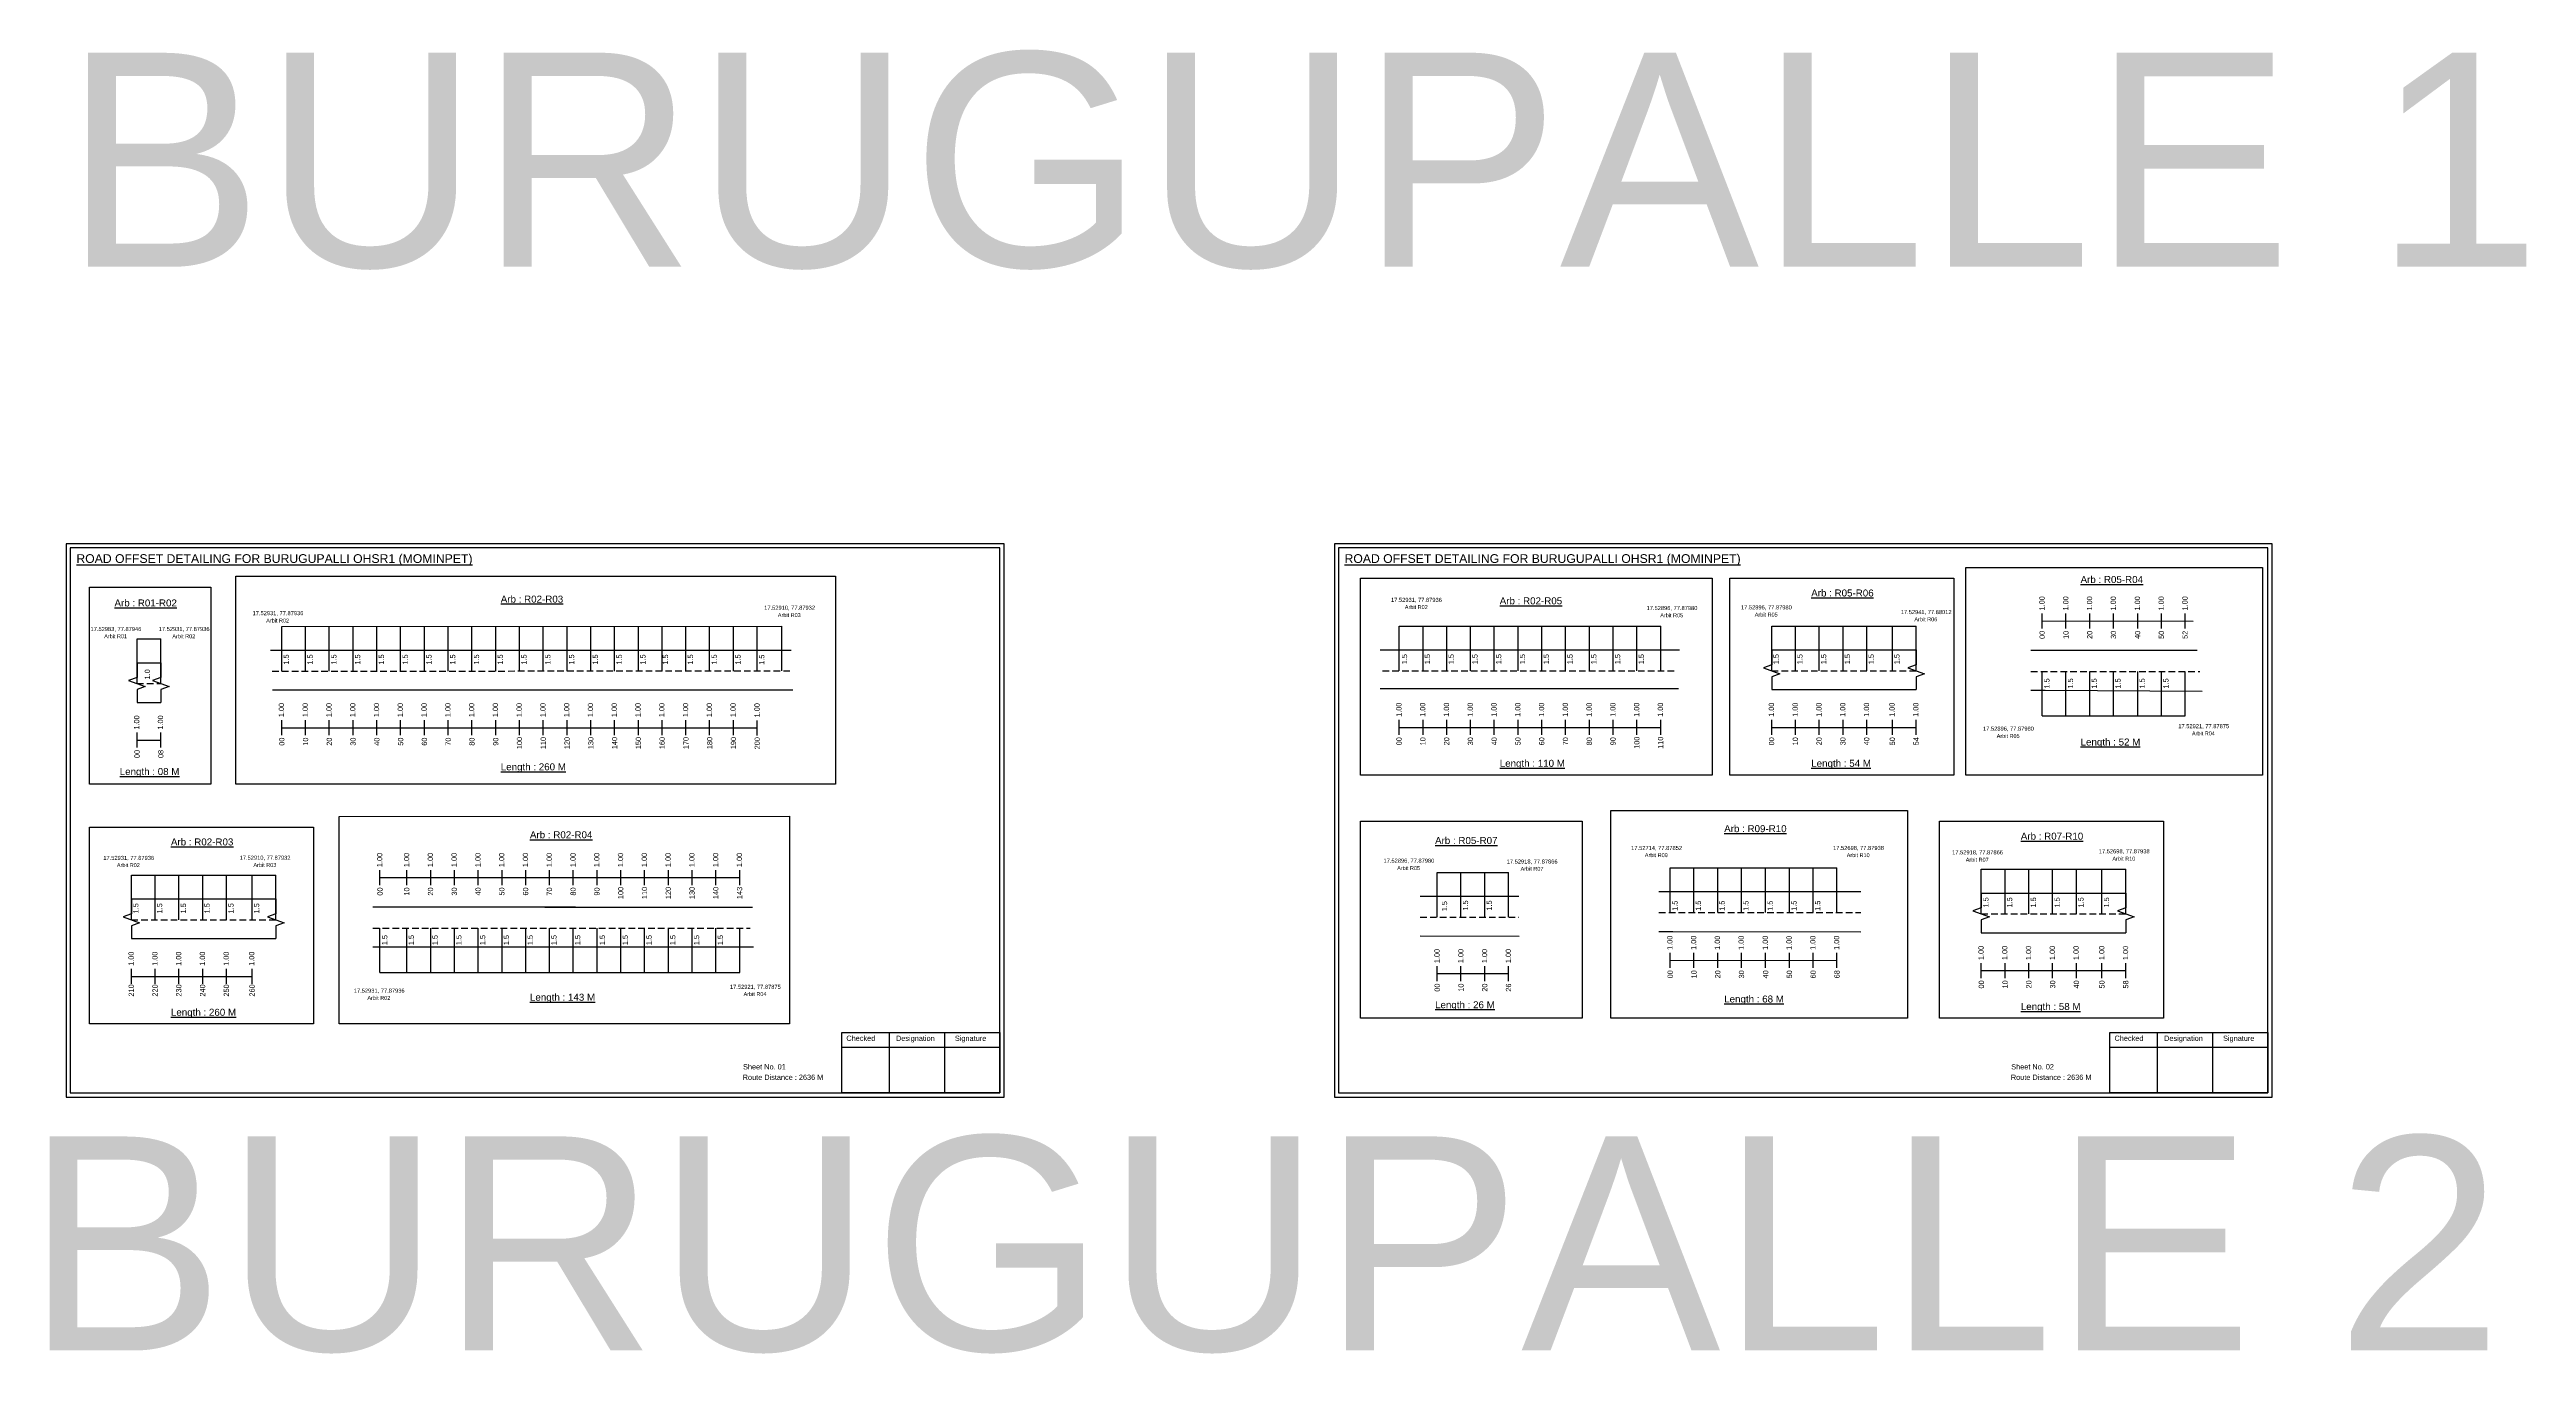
# Model space of a CAD drawing. Header units: inches. Extents: x 1684 to 5443, y 643 to 3286.
# Drawn here: x 2057 to 3474, y 996 to 1742 of the extents above; entities that cross this region are included whole.
import ezdxf

# ---------------------------------------------------------------- set-up
doc = ezdxf.new("R2010")
doc.units = ezdxf.units.IN
doc.header["$MEASUREMENT"] = 0
doc.linetypes.add('DASHED2', pattern=[0.375, 0.25, -0.125])
doc.layers.add('PDF_Geometry', color=7, linetype='Continuous')
doc.layers.add('PDF_Text', color=5, linetype='Continuous')
doc.styles.add('PDF Arial', font='arial.ttf')
doc.styles.get("Standard").update_dxf_attribs({"font": 'arial.ttf'})

msp = doc.modelspace()

# ---------------------------------------------------------------- linework, layer by layer
at = {"color": 217, "true_color": 0x93278f}
for p, q in [((3197.3, 1410.8), (3197.3, 1419.4)), ((3210.9, 1410.8), (3210.9, 1419.4)), ((3224.5, 1410.8), (3224.5, 1419.4)), ((3238.1, 1410.8), (3238.1, 1419.4)), ((3252, 1410.8), (3252, 1419.4)), ((3265.6, 1410.8), (3265.6, 1419.4)), ((3279.2, 1410.8), (3279.2, 1419.4)), ((3197.3, 1415.1), (3283.7, 1414.9)), ((2107.4, 1342.6), (2107.4, 1351.2)), ((2107.4, 1346.9), (2121, 1346.9)), ((2121, 1342.6), (2121, 1351.2)), ((2190.2, 1349.7), (2190.2, 1358.3)), ((2190.2, 1354), (2462.2, 1354)), ((2203.8, 1349.7), (2203.8, 1358.3)), ((2217.4, 1349.7), (2217.4, 1358.3)), ((2231, 1349.7), (2231, 1358.3)), ((2244.6, 1349.7), (2244.6, 1358.3)), ((2258.2, 1349.7), (2258.2, 1358.3)), ((2271.8, 1349.7), (2271.8, 1358.3)), ((2285.4, 1349.7), (2285.4, 1358.3)), ((2299, 1349.7), (2299, 1358.3)), ((2312.6, 1349.7), (2312.6, 1358.3)), ((2326.2, 1349.7), (2326.2, 1358.3)), ((2339.8, 1349.7), (2339.8, 1358.3)), ((2353.4, 1349.7), (2353.4, 1358.3)), ((2367, 1349.7), (2367, 1358.3)), ((2380.6, 1349.7), (2380.6, 1358.3)), ((2394.2, 1349.7), (2394.2, 1358.3)), ((2407.8, 1349.7), (2407.8, 1358.3)), ((2421.4, 1349.7), (2421.4, 1358.3)), ((2435, 1349.7), (2435, 1358.3)), ((2448.6, 1349.7), (2448.6, 1358.3)), ((2462.2, 1349.6), (2462.2, 1358.2)), ((2829.5, 1349.9), (2829.5, 1358.4)), ((2829.5, 1354.1), (2979.1, 1354.2)), ((2843.1, 1349.9), (2843.1, 1358.4)), ((2856.7, 1349.9), (2856.7, 1358.4)), ((2870.3, 1349.9), (2870.3, 1358.4)), ((2883.9, 1349.9), (2883.9, 1358.4)), ((2897.5, 1349.9), (2897.5, 1358.4)), ((2911.1, 1349.9), (2911.1, 1358.4)), ((2924.7, 1349.9), (2924.7, 1358.4)), ((2938.3, 1349.9), (2938.3, 1358.4)), ((2951.9, 1349.9), (2951.9, 1358.4)), ((2965.5, 1349.9), (2965.5, 1358.4)), ((2979.1, 1349.9), (2979.1, 1358.4)), ((3042.6, 1349.9), (3042.6, 1358.4)), ((3042.6, 1354.1), (3125.2, 1354.2)), ((3056.2, 1349.9), (3056.2, 1358.4)), ((3069.8, 1349.9), (3069.8, 1358.4)), ((3083.4, 1349.9), (3083.4, 1358.4)), ((3097, 1349.9), (3097, 1358.4)), ((3111.6, 1349.9), (3111.6, 1358.4)), ((3125.2, 1349.9), (3125.2, 1358.4)), ((2246.4, 1263.9), (2246.4, 1272.5)), ((2246.4, 1268.2), (2452.2, 1268.2)), ((2261.8, 1263.9), (2261.8, 1272.5)), ((2275.4, 1263.9), (2275.4, 1272.5)), ((2289, 1263.9), (2289, 1272.5)), ((2302.6, 1263.9), (2302.6, 1272.5)), ((2316.2, 1263.9), (2316.2, 1272.5)), ((2329.8, 1263.9), (2329.8, 1272.5)), ((2343.4, 1263.9), (2343.4, 1272.5)), ((2357, 1263.9), (2357, 1272.5)), ((2370.6, 1263.9), (2370.6, 1272.5)), ((2384.2, 1263.9), (2384.2, 1272.5)), ((2397.8, 1263.9), (2397.8, 1272.5)), ((2411.4, 1263.9), (2411.4, 1272.5)), ((2425, 1263.9), (2425, 1272.5)), ((2438.6, 1263.9), (2438.6, 1272.5)), ((2452.2, 1263.9), (2452.2, 1272.5)), ((2984.5, 1216.5), (2984.5, 1225.1)), ((2984.5, 1220.8), (3079.9, 1220.9)), ((2998.1, 1216.5), (2998.1, 1225.1)), ((3011.7, 1216.5), (3011.7, 1225.1)), ((3025.3, 1216.5), (3025.3, 1225.1)), ((3039.1, 1216.5), (3039.1, 1225.1)), ((3052.7, 1216.5), (3052.7, 1225.1)), ((3066.3, 1216.5), (3066.3, 1225.1)), ((3079.9, 1216.5), (3079.9, 1225.1)), ((3162.5, 1210.7), (3162.5, 1219.3)), ((3176.1, 1210.7), (3176.1, 1219.3)), ((3189.7, 1210.7), (3189.7, 1219.3)), ((3203.3, 1210.7), (3203.3, 1219.3)), ((3216.9, 1210.7), (3216.9, 1219.3)), ((3231.5, 1210.7), (3231.5, 1219.3)), ((3245.1, 1210.7), (3245.1, 1219.3)), ((2104.2, 1207.4), (2104.2, 1215.9)), ((2104.2, 1211.6), (2173.2, 1211.6)), ((2117.8, 1207.4), (2117.8, 1215.9)), ((2131.4, 1207.4), (2131.4, 1215.9)), ((2145, 1207.4), (2145, 1215.9)), ((2158.6, 1207.4), (2158.6, 1215.9)), ((2173.2, 1207.4), (2173.2, 1215.9)), ((2851.2, 1208.9), (2851.2, 1217.5)), ((2851.2, 1213.2), (2892, 1213.2)), ((2864.8, 1208.9), (2864.8, 1217.5)), ((2878.4, 1208.9), (2878.4, 1217.5)), ((2892, 1208.9), (2892, 1217.5)), ((3162.5, 1215), (3245.1, 1215))]:
    msp.add_line(p, q, dxfattribs=at)
at = {"color": 5}
for p, q in [((2107.4, 1404.9), (2121, 1404.9)), ((2190.2, 1411.9), (2476.2, 1412.1)), ((2829.5, 1412.1), (2979.1, 1412.1)), ((3042.6, 1412.1), (3125.2, 1412.1)), ((3197.3, 1360.7), (3279.2, 1360.7)), ((2104.2, 1269.6), (2186.8, 1269.6)), ((2851.2, 1271.1), (2892, 1271.1)), ((2984.5, 1273.8), (3079.9, 1273.8)), ((3162.5, 1273), (3245.1, 1273)), ((2246.4, 1213.8), (2452.2, 1213.8))]:
    msp.add_line(p, q, dxfattribs=at)
for p, q in [((2107.4, 1379.3), (2107.4, 1404.9)), ((2121, 1379.3), (2121, 1404.9)), ((2190.2, 1386.4), (2190.2, 1412)), ((2203.8, 1386.4), (2203.8, 1412)), ((2217.4, 1386.4), (2217.4, 1412)), ((2231, 1386.4), (2231, 1412)), ((2244.6, 1386.4), (2244.6, 1412)), ((2258.2, 1386.4), (2258.2, 1412)), ((2271.8, 1386.4), (2271.8, 1412)), ((2285.4, 1386.4), (2285.4, 1412)), ((2299, 1386.4), (2299, 1412)), ((2312.6, 1386.4), (2312.6, 1412)), ((2326.2, 1386.4), (2326.2, 1412)), ((2339.8, 1386.4), (2339.8, 1412)), ((2353.4, 1386.4), (2353.4, 1412)), ((2367, 1386.4), (2367, 1412)), ((2380.6, 1386.4), (2380.6, 1412)), ((2394.2, 1386.4), (2394.2, 1412)), ((2407.8, 1386.4), (2407.8, 1412)), ((2421.4, 1386.4), (2421.4, 1412)), ((2435, 1386.4), (2435, 1412)), ((2448.6, 1386.4), (2448.6, 1412)), ((2462.2, 1386.6), (2462.2, 1411.9)), ((2476.2, 1386.6), (2476.2, 1412.1)), ((2829.5, 1386.6), (2829.5, 1412.1)), ((2843.1, 1386.6), (2843.1, 1412.1)), ((2856.7, 1386.6), (2856.7, 1412.1)), ((2870.3, 1386.6), (2870.3, 1412.1)), ((2883.9, 1386.6), (2883.9, 1412.1)), ((2897.5, 1386.6), (2897.5, 1412.1)), ((2911.1, 1386.6), (2911.1, 1412.1)), ((2924.7, 1386.6), (2924.7, 1412.1)), ((2938.3, 1386.6), (2938.3, 1412.1)), ((2951.9, 1386.6), (2951.9, 1412.1)), ((2965.5, 1386.6), (2965.5, 1412.1)), ((2979.1, 1386.6), (2979.1, 1412.1)), ((3042.6, 1386.6), (3042.6, 1412.1)), ((3056.2, 1386.6), (3056.2, 1412.1)), ((3069.8, 1386.6), (3069.8, 1412.1)), ((3083.4, 1386.6), (3083.4, 1412.1)), ((3097, 1386.6), (3097, 1412.1)), ((3111.6, 1386.6), (3111.6, 1412.1)), ((3125.2, 1386.6), (3125.2, 1412.1)), ((2107.4, 1391.2), (2121, 1391.2)), ((2183.8, 1398.3), (2481.6, 1398.3)), ((2818.6, 1398.5), (2989.9, 1398.5)), ((3042.6, 1398.5), (3125.2, 1398.5)), ((3285.9, 1398.1), (3190.9, 1398.1)), ((2185, 1375.7), (2482.5, 1375.7)), ((2989.3, 1376.3), (2818.6, 1376.3)), ((3042.6, 1375.8), (3125.2, 1375.8)), ((3197.3, 1360.7), (3197.3, 1386.2)), ((3210.9, 1360.7), (3210.9, 1386.2)), ((3224.5, 1360.7), (3224.5, 1386.2)), ((3238.1, 1360.7), (3238.1, 1386.2)), ((3252, 1360.7), (3252, 1386.2)), ((3265.6, 1360.7), (3265.6, 1386.2)), ((3279.2, 1360.7), (3279.2, 1386.2)), ((2107.4, 1368.5), (2121, 1368.5)), ((2104.2, 1244.1), (2104.2, 1269.6)), ((2117.8, 1244.1), (2117.8, 1269.6)), ((2131.4, 1244.1), (2131.4, 1269.6)), ((2145, 1244.1), (2145, 1269.6)), ((2158.6, 1244.1), (2158.6, 1269.6)), ((2173.2, 1244.1), (2173.2, 1269.6)), ((2186.8, 1244.1), (2186.8, 1269.6)), ((2851.2, 1245.6), (2851.2, 1271.1)), ((2864.8, 1245.6), (2864.8, 1271.1)), ((2878.4, 1245.6), (2878.4, 1271.1)), ((2892, 1245.6), (2892, 1271.1)), ((2984.5, 1248.2), (2984.5, 1273.8)), ((2998.1, 1248.2), (2998.1, 1273.8)), ((3011.7, 1248.2), (3011.7, 1273.8)), ((3025.3, 1248.2), (3025.3, 1273.8)), ((3039.1, 1248.2), (3039.1, 1273.8)), ((3052.7, 1248.2), (3052.7, 1273.8)), ((3066.3, 1248.2), (3066.3, 1273.8)), ((3079.9, 1248.2), (3079.9, 1273.8)), ((3162.5, 1247.4), (3162.5, 1273)), ((3176.1, 1247.4), (3176.1, 1273)), ((3189.7, 1247.4), (3189.7, 1273)), ((3203.3, 1247.4), (3203.3, 1273)), ((3216.9, 1247.4), (3216.9, 1273)), ((3231.5, 1247.4), (3231.5, 1273)), ((3245.1, 1247.4), (3245.1, 1273)), ((2104.2, 1256), (2186.8, 1256)), ((2358.2, 1251.2), (2242.3, 1251.2)), ((2340.7, 1251.2), (2459.6, 1251.2)), ((2841.4, 1257.5), (2897.9, 1257.5)), ((3093.5, 1260.1), (2978.1, 1260.1)), ((3162.5, 1259.3), (3245.1, 1259.3)), ((2104.2, 1233.3), (2186.8, 1233.3)), ((2246.4, 1213.8), (2246.4, 1239.3)), ((2261.8, 1213.8), (2261.8, 1239.3)), ((2275.4, 1213.8), (2275.4, 1239.3)), ((2289, 1213.8), (2289, 1239.3)), ((2302.6, 1213.8), (2302.6, 1239.3)), ((2316.2, 1213.8), (2316.2, 1239.3)), ((2329.8, 1213.8), (2329.8, 1239.3)), ((2343.4, 1213.8), (2343.4, 1239.3)), ((2357, 1213.8), (2357, 1239.3)), ((2370.6, 1213.8), (2370.6, 1239.3)), ((2384.2, 1213.8), (2384.2, 1239.3)), ((2397.8, 1213.8), (2397.8, 1239.3)), ((2411.4, 1213.8), (2411.4, 1239.3)), ((2425, 1213.8), (2425, 1239.3)), ((2438.6, 1213.8), (2438.6, 1239.3)), ((2452.2, 1213.8), (2452.2, 1239.3)), ((2841.4, 1234.8), (2898.1, 1234.7)), ((2978.1, 1237.4), (2986.1, 1237.4)), ((2986.1, 1237.4), (3093.5, 1237.1)), ((3162.5, 1236.6), (3245.1, 1236.6)), ((2242.3, 1228.5), (2460.1, 1228.5))]:
    msp.add_line(p, q)
at = {"linetype": 'DASHED2', "ltscale": 15}
for p, q in [((2107.4, 1379.3), (2121, 1379.3)), ((2184.7, 1386.4), (2481.2, 1386.5)), ((2819.9, 1386.6), (2987.5, 1386.6)), ((3042.6, 1386.6), (3125.2, 1386.6)), ((3190.9, 1386.2), (3287.6, 1386.2)), ((2978.1, 1248.2), (3093.5, 1248.2)), ((3162.5, 1247.4), (3245.1, 1247.4)), ((2104.2, 1244.1), (2186.8, 1244.1)), ((2242.3, 1239.3), (2458.1, 1239.3)), ((2841.5, 1245.6), (2897.9, 1245.6))]:
    msp.add_line(p, q, dxfattribs=at)
for points in [[(3153.7, 1445.7), (3323.3, 1445.7), (3323.3, 1326.9), (3153.7, 1326.9)], [(2080.3, 1434.4), (2149.7, 1434.4), (2149.7, 1321.7), (2080.3, 1321.7)], [(2164, 1440.7), (2506.9, 1440.7), (2506.9, 1321.7), (2164, 1321.7)], [(2807.4, 1439.6), (3008.6, 1439.6), (3008.6, 1326.9), (2807.4, 1326.9)], [(3018.7, 1439.6), (3146.8, 1439.6), (3146.8, 1326.9), (3018.7, 1326.9)], [(2950.6, 1306.6), (3120.2, 1306.6), (3120.2, 1187.8), (2950.6, 1187.8)], [(2080.3, 1297.1), (2208.4, 1297.1), (2208.4, 1184.4), (2080.3, 1184.4)], [(2223.1, 1303.2), (2480.6, 1303.3), (2480.6, 1184.5), (2223.1, 1184.4)], [(2807.4, 1300.5), (2934.1, 1300.5), (2934.1, 1187.8), (2807.4, 1187.8)], [(3138.6, 1300.5), (3266.7, 1300.5), (3266.7, 1187.8), (3138.6, 1187.8)]]:
    msp.add_lwpolyline(points, close=True)
at = {"linetype": 'Continuous'}
for points in [[(2107.4, 1391.2), (2107.4, 1382.8), (2102.6, 1381.1), (2112.1, 1377.6), (2107.4, 1375.9), (2107.4, 1368.5)], [(2121, 1391.2), (2121, 1382.8), (2116.2, 1381.1), (2125.7, 1377.6), (2121, 1375.9), (2121, 1368.5)], [(3042.6, 1398.5), (3042.6, 1390), (3037.8, 1388.3), (3047.3, 1384.9), (3042.6, 1383.1), (3042.6, 1375.8)], [(3125.2, 1398.5), (3125.2, 1390), (3120.5, 1388.3), (3130, 1384.9), (3125.2, 1383.1), (3125.2, 1375.8)], [(2104.2, 1256), (2104.2, 1247.5), (2099.4, 1245.8), (2108.9, 1242.3), (2104.2, 1240.6), (2104.2, 1233.3)], [(2186.8, 1256), (2186.8, 1247.5), (2182.1, 1245.8), (2191.6, 1242.3), (2186.8, 1240.6), (2186.8, 1233.3)], [(3162.5, 1259.3), (3162.5, 1250.9), (3157.7, 1249.2), (3167.2, 1245.7), (3162.5, 1244), (3162.5, 1236.6)], [(3245.1, 1259.3), (3245.1, 1250.9), (3240.4, 1249.2), (3249.9, 1245.7), (3245.1, 1244), (3245.1, 1236.6)]]:
    msp.add_lwpolyline(points, dxfattribs=at)
msp.add_lwpolyline([(3190.9, 1375.4), (3199, 1375.4), (3288.8, 1374.9)])
at = {"layer": 'PDF_Geometry'}
for points in [[(2066.9, 1459.3), (2066.9, 1142.6), (2603.4, 1142.6), (2603.4, 1459.3)], [(2069.2, 1457), (2069.2, 1145), (2601, 1145), (2601, 1457)], [(2792.4, 1459.3), (2792.4, 1142.6), (3328.9, 1142.6), (3328.9, 1459.3)], [(2794.7, 1457), (2794.7, 1145), (3326.4, 1145), (3326.4, 1457)]]:
    msp.add_lwpolyline(points, close=True, dxfattribs=at)
at = {"layer": 'PDF_Geometry', "color": 242, "true_color": 0xcc1f26}
for points in [[(2601, 1145), (2510.6, 1145), (2510.6, 1179.6), (2601, 1179.6)], [(3326.4, 1145), (3236.1, 1145), (3236.1, 1179.6), (3326.4, 1179.6)]]:
    msp.add_lwpolyline(points, close=True, dxfattribs=at)
for points in [[(2537.6, 1179.6), (2537.6, 1145)], [(2569.3, 1179.6), (2569.3, 1145)], [(3263.1, 1179.6), (3263.1, 1145)], [(3294.8, 1179.6), (3294.8, 1145)], [(2510.6, 1171.2), (2601, 1171.2)], [(3236.1, 1171.2), (3326.4, 1171.2)]]:
    msp.add_lwpolyline(points, dxfattribs=at)

# ---------------------------------------------------------------- texts
for s, height, p in [('BURUGUPALLE 1', 122.535, (2065.4, 1617.8)), ('Sheet No. 01', 3, (2454.1, 1158.4)), ('Route Distance : 2636 M', 3, (2453.9, 1152.4)), ('Sheet No. 02', 3, (3179.6, 1158.4)), ('Route Distance : 2636 M', 3, (3179.4, 1152.4)), ('BURUGUPALLE 2', 122.535, (2043.3, 997.5))]:
    msp.add_text(s, height=height).set_placement(p)
at = {"color": 242, "true_color": 0xcd2027}
for s, height, p in [('%%UROAD OFFSET DETAILING FOR BURUGUPALLI OHSR1 (MOMINPET)', 5, (2072.7, 1448.3)), ('%%UROAD OFFSET DETAILING FOR BURUGUPALLI OHSR1 (MOMINPET)', 5, (2798.2, 1448.3)), ('%%UArb : R05-R06', 4, (3065.2, 1429.1)), ('%%UArb : R05-R04', 4, (3219.3, 1436.8)), ('%%UArb : R01-R02', 4, (2094.5, 1423.4)), ('%%UArb : R02-R03', 4, (2315.5, 1425.6)), ('%%UArb : R02-R05', 4, (2887, 1424.6)), ('%%ULength : 52 M', 4, (3219.3, 1343.8)), ('%%ULength : 260 M', 4, (2315.5, 1329.6)), ('%%ULength : 110 M', 4, (2887, 1331.6)), ('%%ULength : 54 M', 4, (3065.2, 1331.6)), ('%%ULength : 08 M', 4, (2097.5, 1326.9)), ('%%UArb : R02-R03', 4, (2126.8, 1286.6)), ('%%UArb : R02-R04', 4, (2332.2, 1290.7)), ('%%UArb : R05-R07', 4, (2850, 1287.4)), ('%%UArb : R09-R10', 4, (3015.4, 1294.2)), ('%%UArb : R07-R10', 4, (3185.1, 1289.9)), ('%%ULength : 260 M', 4, (2126.8, 1189.1)), ('%%ULength : 143 M', 4, (2332.2, 1197.7)), ('%%ULength : 26 M', 4, (2850, 1193.4)), ('%%ULength : 68 M', 4, (3015.4, 1196.7)), ('%%ULength : 58 M', 4, (3185.1, 1192.4))]:
    msp.add_text(s, height=height, dxfattribs=at).set_placement(p)
at = {"color": 5}
for s, height, p in [('17.52931, 77.87936', 2.34, (2173.5, 1418.4)), ('17.52910, 77.87932', 2.34, (2466.2, 1421.5)), ('Arbit R03', 2.25, (2474, 1417.3)), ('17.52931, 77.87936', 2.34, (2824.8, 1426)), ('Arbit R02', 2.25, (2832.7, 1421.9)), ('17.52896, 77.87980', 2.34, (2971, 1421.3)), ('Arbit R05', 2.25, (2978.8, 1417.2)), ('17.52896, 77.87980', 2.34, (3025, 1421.7)), ('Arbit R05', 2.25, (3032.9, 1417.6)), ('17.52941, 77.88012', 2.34, (3116.4, 1419)), ('Arbit R06', 2.25, (3124.2, 1414.9)), ('17.52983, 77.87946', 2.34, (2080.8, 1409.3)), ('Arbit R01', 2.25, (2088.6, 1405.2)), ('17.52931, 77.87936', 2.34, (2119.8, 1409.3)), ('Arbit R02', 2.25, (2127.6, 1405.2)), ('Arbit R02', 2.25, (2181.3, 1414.2)), ('17.52896, 77.87980', 2.34, (3163.5, 1352.3)), ('Arbit R05', 2.25, (3171.3, 1348.1)), ('17.52921, 77.87875', 2.34, (3275.2, 1353.7)), ('Arbit R04', 2.25, (3283, 1349.6)), ('17.52931, 77.87936', 2.34, (2088.1, 1278.3)), ('Arbit R02', 2.25, (2095.9, 1274.2)), ('17.52910, 77.87932', 2.34, (2166.1, 1278.4)), ('Arbit R03', 2.25, (2174, 1274.3)), ('17.52896, 77.87980', 2.34, (2820.5, 1276.7)), ('17.52918, 77.87866', 2.34, (2891, 1276.2)), ('17.52714, 77.87852', 2.34, (2962.2, 1284)), ('Arbit R09', 2.25, (2970, 1279.9)), ('17.52698, 77.87938', 2.34, (3077.7, 1284)), ('Arbit R10', 2.25, (3085.5, 1279.9)), ('17.52918, 77.87866', 2.34, (3145.8, 1281.5)), ('Arbit R07', 2.25, (3153.6, 1277.3)), ('17.52698, 77.87938', 2.34, (3229.7, 1282.1)), ('Arbit R10', 2.25, (3237.5, 1277.9)), ('Arbit R05', 2.25, (2828.3, 1272.5)), ('Arbit R07', 2.25, (2898.9, 1272.1)), ('17.52931, 77.87936', 2.34, (2231.4, 1202.3)), ('17.52921, 77.87875', 2.34, (2446.6, 1204.5)), ('Arbit R02', 2.25, (2239.2, 1198.2)), ('Arbit R04', 2.25, (2454.4, 1200.4))]:
    msp.add_text(s, height=height, dxfattribs=at).set_placement(p)
at = {"color": 217, "true_color": 0x93278f}
for s, p in [('1.00', (3198.7, 1421.1)), ('1.00', (3212.3, 1421.1)), ('1.00', (3225.9, 1421.1)), ('1.00', (3239.5, 1421.1)), ('1.00', (3253.3, 1421.1)), ('1.00', (3266.9, 1421.1)), ('1.00', (3280.5, 1421.1)), ('00', (3198.8, 1404.8)), ('10', (3212.4, 1404.8)), ('20', (3226, 1404.8)), ('30', (3239.6, 1404.8)), ('40', (3253.4, 1404.8)), ('50', (3267, 1404.8)), ('52', (3280.6, 1404.8)), ('1.00', (2108.7, 1352.9)), ('1.00', (2122.3, 1352.9)), ('1.00', (2191.5, 1360)), ('1.00', (2205.1, 1360)), ('1.00', (2218.7, 1360)), ('1.00', (2232.3, 1360)), ('1.00', (2245.9, 1360)), ('1.00', (2259.5, 1360)), ('1.00', (2273.1, 1360)), ('1.00', (2286.7, 1360)), ('1.00', (2300.3, 1360)), ('1.00', (2313.9, 1360)), ('1.00', (2327.5, 1360)), ('1.00', (2341.1, 1360)), ('1.00', (2354.7, 1360)), ('1.00', (2368.3, 1360)), ('1.00', (2381.9, 1360)), ('1.00', (2395.5, 1360)), ('1.00', (2409.1, 1360)), ('1.00', (2422.7, 1360)), ('1.00', (2436.3, 1360)), ('1.00', (2449.9, 1360)), ('1.00', (2463.6, 1359.9)), ('1.00', (2830.8, 1360.2)), ('1.00', (2844.4, 1360.2)), ('1.00', (2858, 1360.2)), ('1.00', (2871.6, 1360.2)), ('1.00', (2885.2, 1360.2)), ('1.00', (2898.8, 1360.2)), ('1.00', (2912.4, 1360.2)), ('1.00', (2926, 1360.2)), ('1.00', (2939.6, 1360.2)), ('1.00', (2953.2, 1360.2)), ('1.00', (2966.8, 1360.2)), ('1.00', (2980.4, 1360.2)), ('1.00', (3043.9, 1360.2)), ('1.00', (3057.5, 1360.2)), ('1.00', (3071.1, 1360.2)), ('1.00', (3084.7, 1360.2)), ('1.00', (3098.3, 1360.2)), ('1.00', (3112.9, 1360.2)), ('1.00', (3126.5, 1360.2)), ('00', (2191.7, 1343.7)), ('10', (2205.3, 1343.7)), ('20', (2218.9, 1343.7)), ('30', (2232.5, 1343.7)), ('40', (2246.1, 1343.7)), ('50', (2259.7, 1343.7)), ('60', (2273.3, 1343.7)), ('70', (2286.9, 1343.7)), ('80', (2300.5, 1343.7)), ('90', (2314.1, 1343.7)), ('100', (2327.7, 1341.7)), ('110', (2341.3, 1341.7)), ('120', (2354.9, 1341.7)), ('130', (2368.5, 1341.7)), ('140', (2382.1, 1341.7)), ('150', (2395.7, 1341.7)), ('160', (2409.3, 1341.7)), ('170', (2422.9, 1341.7)), ('180', (2436.5, 1341.7)), ('190', (2450.1, 1341.7)), ('200', (2463.7, 1341.6)), ('00', (2830.9, 1343.9)), ('10', (2844.5, 1343.9)), ('20', (2858.1, 1343.9)), ('30', (2871.7, 1343.9)), ('40', (2885.3, 1343.9)), ('50', (2898.9, 1343.9)), ('60', (2912.5, 1343.9)), ('70', (2926.1, 1343.9)), ('80', (2939.7, 1343.9)), ('90', (2953.3, 1343.9)), ('100', (2966.9, 1341.9)), ('110', (2980.5, 1341.9)), ('00', (3044, 1343.9)), ('10', (3057.6, 1343.9)), ('20', (3071.2, 1343.9)), ('30', (3084.8, 1343.9)), ('40', (3098.4, 1343.9)), ('50', (3113.1, 1343.9)), ('54', (3126.7, 1343.9)), ('00', (2108.9, 1336.6)), ('08', (2122.5, 1336.6)), ('1.00', (2247.7, 1274.2)), ('1.00', (2263.1, 1274.2)), ('1.00', (2276.7, 1274.2)), ('1.00', (2290.3, 1274.2)), ('1.00', (2303.9, 1274.2)), ('1.00', (2317.5, 1274.2)), ('1.00', (2331.1, 1274.2)), ('1.00', (2344.7, 1274.2)), ('1.00', (2358.3, 1274.2)), ('1.00', (2371.9, 1274.2)), ('1.00', (2385.5, 1274.2)), ('1.00', (2399.1, 1274.2)), ('1.00', (2412.7, 1274.2)), ('1.00', (2426.3, 1274.2)), ('1.00', (2439.9, 1274.2)), ('1.00', (2453.5, 1274.2)), ('00', (2247.9, 1257.9)), ('10', (2263.2, 1257.9)), ('20', (2276.8, 1257.9)), ('30', (2290.4, 1257.9)), ('40', (2304, 1257.9)), ('50', (2317.6, 1257.9)), ('60', (2331.2, 1257.9)), ('70', (2344.8, 1257.9)), ('80', (2358.4, 1257.9)), ('90', (2372, 1257.9)), ('100', (2385.6, 1255.9)), ('110', (2399.2, 1255.9)), ('120', (2412.8, 1255.9)), ('130', (2426.4, 1255.9)), ('140', (2440, 1255.9)), ('143', (2453.6, 1255.9)), ('1.00', (2985.8, 1226.8)), ('1.00', (2999.4, 1226.8)), ('1.00', (3013, 1226.8)), ('1.00', (3026.6, 1226.8)), ('1.00', (3040.4, 1226.8)), ('1.00', (3054, 1226.8)), ('1.00', (3067.6, 1226.8)), ('1.00', (3081.2, 1226.8)), ('1.00', (2105.5, 1217.7)), ('1.00', (2119.1, 1217.7)), ('1.00', (2132.7, 1217.7)), ('1.00', (2146.3, 1217.7)), ('1.00', (2159.9, 1217.7)), ('1.00', (2174.5, 1217.7)), ('1.00', (2852.6, 1219.2)), ('1.00', (2866.2, 1219.2)), ('1.00', (2879.8, 1219.2)), ('1.00', (2893.4, 1219.2)), ('1.00', (3163.8, 1221)), ('1.00', (3177.4, 1221)), ('1.00', (3191, 1221)), ('1.00', (3204.6, 1221)), ('1.00', (3218.2, 1221)), ('1.00', (3232.9, 1221)), ('1.00', (3246.5, 1221)), ('210', (2105.6, 1200.1)), ('220', (2119.2, 1200.1)), ('230', (2132.8, 1200.1)), ('240', (2146.4, 1200.1)), ('250', (2160, 1200.1)), ('260', (2174.7, 1200.1)), ('00', (2852.7, 1202.9)), ('10', (2866.3, 1202.9)), ('20', (2879.9, 1202.9)), ('26', (2893.5, 1202.9)), ('00', (2986, 1210.5)), ('10', (2999.6, 1210.5)), ('20', (3013.2, 1210.5)), ('30', (3026.8, 1210.5)), ('40', (3040.6, 1210.5)), ('50', (3054.2, 1210.5)), ('60', (3067.8, 1210.5)), ('68', (3081.4, 1210.5)), ('00', (3164, 1204.7)), ('10', (3177.6, 1204.7)), ('20', (3191.2, 1204.7)), ('30', (3204.8, 1204.7)), ('40', (3218.4, 1204.7)), ('50', (3233, 1204.7)), ('58', (3246.6, 1204.7))]:
    msp.add_text(s, height=3, rotation=90, dxfattribs=at).set_placement(p)
for s, p in [('1.5', (2194.3, 1390.1)), ('1.5', (2207.9, 1390.1)), ('1.5', (2221.5, 1390.1)), ('1.5', (2235.1, 1390.1)), ('1.5', (2248.7, 1390.1)), ('1.5', (2262.3, 1390.1)), ('1.5', (2275.9, 1390.1)), ('1.5', (2289.5, 1390.1)), ('1.5', (2303.1, 1390.1)), ('1.5', (2316.7, 1390.1)), ('1.5', (2330.3, 1390.1)), ('1.5', (2343.9, 1390.1)), ('1.5', (2357.5, 1390.1)), ('1.5', (2371.1, 1390.1)), ('1.5', (2384.7, 1390.1)), ('1.5', (2398.3, 1390.1)), ('1.5', (2411.2, 1390.1)), ('1.5', (2425.5, 1390.1)), ('1.5', (2439.1, 1390.1)), ('1.5', (2452.7, 1390.1)), ('1.5', (2466.3, 1390)), ('1.5', (2834, 1390.3)), ('1.5', (2847.1, 1390.3)), ('1.5', (2860.7, 1390.3)), ('1.5', (2874.3, 1390.3)), ('1.5', (2887.9, 1390.3)), ('1.5', (2901.5, 1390.3)), ('1.5', (2915.1, 1390.3)), ('1.5', (2928.7, 1390.3)), ('1.5', (2942.3, 1390.3)), ('1.5', (2955.9, 1390.3)), ('1.5', (2969.5, 1390.3)), ('1.5', (3046.6, 1390.3)), ('1.5', (3060.2, 1390.3)), ('1.5', (3073.8, 1390.3)), ('1.5', (3087.4, 1390.3)), ('1.5', (3101, 1390.3)), ('1.5', (3115.7, 1390.3)), ('1.0', (2114.8, 1381.6)), ('1.5', (3201.5, 1376.4)), ('1.5', (3215, 1376.4)), ('1.5', (3228.6, 1376.4)), ('1.5', (3242.2, 1376.4)), ('1.5', (3256, 1376.4)), ('1.5', (3269.6, 1376.4)), ('1.5', (2108.2, 1247.7)), ('1.5', (2121.8, 1247.7)), ('1.5', (2135.4, 1247.7)), ('1.5', (2149, 1247.7)), ('1.5', (2162.6, 1247.7)), ('1.5', (2177.3, 1247.7)), ('1.5', (2856.9, 1248.9)), ('1.5', (2868.9, 1249.3)), ('1.5', (2882.5, 1249.3)), ('1.5', (2988.7, 1249.2)), ('1.5', (3002.1, 1249.2)), ('1.5', (3015.7, 1249.2)), ('1.5', (3029.3, 1249.2)), ('1.5', (3043.2, 1249.2)), ('1.5', (3056.8, 1249.2)), ('1.5', (3070.4, 1249.2)), ('1.5', (3166.6, 1251.1)), ('1.5', (3180.2, 1251.1)), ('1.5', (3193.8, 1251.1)), ('1.5', (3207.4, 1251.1)), ('1.5', (3221, 1251.1)), ('1.5', (3235.6, 1251.1)), ('1.5', (2250.6, 1229.5)), ('1.5', (2265.8, 1229.5)), ('1.5', (2279.4, 1229.5)), ('1.5', (2293, 1229.5)), ('1.5', (2306.6, 1229.5)), ('1.5', (2320.2, 1229.5)), ('1.5', (2333.8, 1229.5)), ('1.5', (2347.4, 1229.5)), ('1.5', (2361, 1229.5)), ('1.5', (2375.1, 1229.5)), ('1.5', (2388.2, 1229.5)), ('1.5', (2401.8, 1229.5)), ('1.5', (2415.4, 1229.5)), ('1.5', (2429, 1229.5)), ('1.5', (2442.6, 1229.5))]:
    msp.add_text(s, height=3, rotation=90).set_placement(p)
at = {"layer": 'PDF_Text', "color": 7, "attachment_point": 7, "style": 'PDF Arial'}
for s, insert, char_height in [('Checked', (2513.2, 1174.7), 3), ('Designation', (2541.6, 1173.8), 3.001), ('Signature', (2575.3, 1173.8), 3), ('Checked', (3238.7, 1174.7), 3), ('Designation', (3267.1, 1173.8), 3.001), ('Signature', (3300.8, 1173.8), 3)]:
    msp.add_mtext(s, dxfattribs=dict(at, insert=insert, char_height=char_height))

doc.saveas('drawing.dxf')
